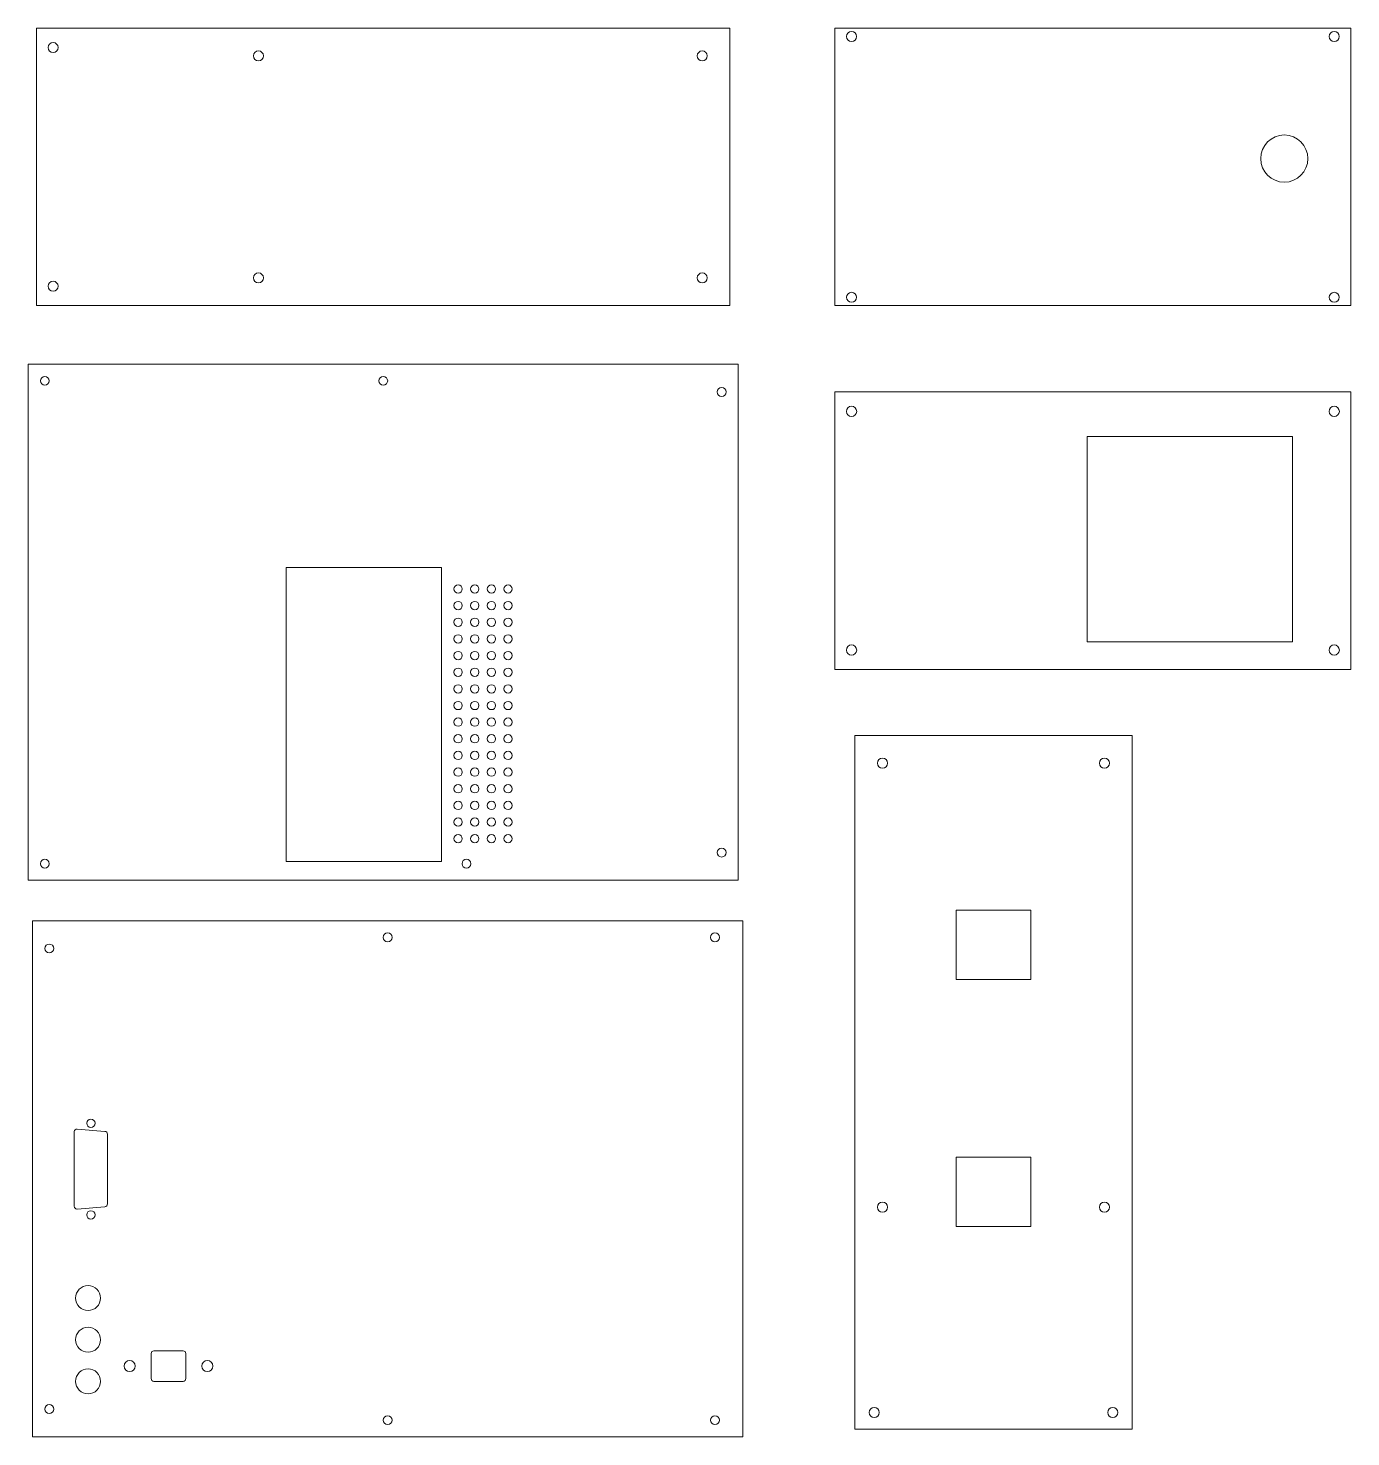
# Model space of a CAD drawing. Header units: inches. Extents: x 51 to 528, y 623 to 1131.
import ezdxf

# ---------------------------------------------------------------- set-up
doc = ezdxf.new("R2010")
doc.units = ezdxf.units.IN
doc.header["$MEASUREMENT"] = 0

# ---------------------------------------------------------------- blocks, each defined once
blk = doc.blocks.new('block 2')
at = {"color": 7, "lineweight": 5, "true_color": 0xffffff}
blk.add_open_spline([(58.22, 1037.71), (58.22, 1038.7), (59.02, 1039.51), (60.02, 1039.51), (61.01, 1039.51), (61.82, 1038.7), (61.82, 1037.71), (61.82, 1036.71), (61.01, 1035.91), (60.02, 1035.91), (59.02, 1035.91), (58.22, 1036.71), (58.22, 1037.71), (58.22, 1037.71), (58.22, 1037.71), (58.22, 1037.71)], degree=3, knots=[0, 0, 0, 0, 1, 1, 1, 2, 2, 2, 3, 3, 3, 4, 4, 4, 5, 5, 5, 5], dxfattribs=at)
blk = doc.blocks.new('block 3')
at = {"color": 7, "lineweight": 5, "true_color": 0xffffff}
blk.add_open_spline([(132.22, 1040.71), (132.22, 1041.7), (133.02, 1042.51), (134.02, 1042.51), (135.01, 1042.51), (135.82, 1041.7), (135.82, 1040.71), (135.82, 1039.71), (135.01, 1038.91), (134.02, 1038.91), (133.02, 1038.91), (132.22, 1039.71), (132.22, 1040.71), (132.22, 1040.71), (132.22, 1040.71), (132.22, 1040.71)], degree=3, knots=[0, 0, 0, 0, 1, 1, 1, 2, 2, 2, 3, 3, 3, 4, 4, 4, 5, 5, 5, 5], dxfattribs=at)
blk = doc.blocks.new('block 4')
at = {"color": 7, "lineweight": 5, "true_color": 0xffffff}
blk.add_open_spline([(292.22, 1040.71), (292.22, 1041.7), (293.02, 1042.51), (294.02, 1042.51), (295.01, 1042.51), (295.82, 1041.7), (295.82, 1040.71), (295.82, 1039.71), (295.01, 1038.91), (294.02, 1038.91), (293.02, 1038.91), (292.22, 1039.71), (292.22, 1040.71), (292.22, 1040.71), (292.22, 1040.71), (292.22, 1040.71)], degree=3, knots=[0, 0, 0, 0, 1, 1, 1, 2, 2, 2, 3, 3, 3, 4, 4, 4, 5, 5, 5, 5], dxfattribs=at)
blk = doc.blocks.new('block 5')
at = {"color": 7, "lineweight": 5, "true_color": 0xffffff}
blk.add_open_spline([(292.22, 1120.71), (292.22, 1121.7), (293.02, 1122.51), (294.02, 1122.51), (295.01, 1122.51), (295.82, 1121.7), (295.82, 1120.71), (295.82, 1119.71), (295.01, 1118.91), (294.02, 1118.91), (293.02, 1118.91), (292.22, 1119.71), (292.22, 1120.71), (292.22, 1120.71), (292.22, 1120.71), (292.22, 1120.71)], degree=3, knots=[0, 0, 0, 0, 1, 1, 1, 2, 2, 2, 3, 3, 3, 4, 4, 4, 5, 5, 5, 5], dxfattribs=at)
blk = doc.blocks.new('block 6')
at = {"color": 7, "lineweight": 5, "true_color": 0xffffff}
blk.add_open_spline([(132.22, 1120.71), (132.22, 1121.7), (133.02, 1122.51), (134.02, 1122.51), (135.01, 1122.51), (135.82, 1121.7), (135.82, 1120.71), (135.82, 1119.71), (135.01, 1118.91), (134.02, 1118.91), (133.02, 1118.91), (132.22, 1119.71), (132.22, 1120.71), (132.22, 1120.71), (132.22, 1120.71), (132.22, 1120.71)], degree=3, knots=[0, 0, 0, 0, 1, 1, 1, 2, 2, 2, 3, 3, 3, 4, 4, 4, 5, 5, 5, 5], dxfattribs=at)
blk = doc.blocks.new('block 7')
at = {"color": 7, "lineweight": 5, "true_color": 0xffffff}
blk.add_open_spline([(58.22, 1123.71), (58.22, 1124.7), (59.02, 1125.51), (60.02, 1125.51), (61.01, 1125.51), (61.82, 1124.7), (61.82, 1123.71), (61.82, 1122.71), (61.01, 1121.91), (60.02, 1121.91), (59.02, 1121.91), (58.22, 1122.71), (58.22, 1123.71), (58.22, 1123.71), (58.22, 1123.71), (58.22, 1123.71)], degree=3, knots=[0, 0, 0, 0, 1, 1, 1, 2, 2, 2, 3, 3, 3, 4, 4, 4, 5, 5, 5, 5], dxfattribs=at)
blk = doc.blocks.new('block 8')
at = {"color": 1, "lineweight": 5, "true_color": 0xff0000}
blk.add_lwpolyline([(54.02, 1130.71), (54.02, 1030.71)], dxfattribs=at)
blk = doc.blocks.new('block 9')
at = {"color": 1, "lineweight": 5, "true_color": 0xff0000}
blk.add_lwpolyline([(54.02, 1030.71), (304.02, 1030.71)], dxfattribs=at)
blk = doc.blocks.new('block 10')
at = {"color": 1, "lineweight": 5, "true_color": 0xff0000}
blk.add_lwpolyline([(304.02, 1030.71), (304.02, 1130.71)], dxfattribs=at)
blk = doc.blocks.new('block 11')
at = {"color": 1, "lineweight": 5, "true_color": 0xff0000}
blk.add_lwpolyline([(304.02, 1130.71), (54.02, 1130.71)], dxfattribs=at)
blk = doc.blocks.new('block 12')
at = {"color": 7, "lineweight": 5, "true_color": 0xffffff}
blk.add_open_spline([(216.52, 874.61), (216.52, 875.44), (217.19, 876.11), (218.02, 876.11), (218.85, 876.11), (219.52, 875.44), (219.52, 874.61), (219.52, 873.78), (218.85, 873.11), (218.02, 873.11), (217.19, 873.11), (216.52, 873.78), (216.52, 874.61), (216.52, 874.61), (216.52, 874.61), (216.52, 874.61)], degree=3, knots=[0, 0, 0, 0, 1, 1, 1, 2, 2, 2, 3, 3, 3, 4, 4, 4, 5, 5, 5, 5], dxfattribs=at)
blk = doc.blocks.new('block 13')
at = {"color": 7, "lineweight": 5, "true_color": 0xffffff}
blk.add_open_spline([(204.52, 880.61), (204.52, 881.44), (205.19, 882.11), (206.02, 882.11), (206.85, 882.11), (207.52, 881.44), (207.52, 880.61), (207.52, 879.78), (206.85, 879.11), (206.02, 879.11), (205.19, 879.11), (204.52, 879.78), (204.52, 880.61), (204.52, 880.61), (204.52, 880.61), (204.52, 880.61)], degree=3, knots=[0, 0, 0, 0, 1, 1, 1, 2, 2, 2, 3, 3, 3, 4, 4, 4, 5, 5, 5, 5], dxfattribs=at)
blk = doc.blocks.new('block 14')
at = {"color": 7, "lineweight": 5, "true_color": 0xffffff}
blk.add_open_spline([(210.52, 880.61), (210.52, 881.44), (211.19, 882.11), (212.02, 882.11), (212.85, 882.11), (213.52, 881.44), (213.52, 880.61), (213.52, 879.78), (212.85, 879.11), (212.02, 879.11), (211.19, 879.11), (210.52, 879.78), (210.52, 880.61), (210.52, 880.61), (210.52, 880.61), (210.52, 880.61)], degree=3, knots=[0, 0, 0, 0, 1, 1, 1, 2, 2, 2, 3, 3, 3, 4, 4, 4, 5, 5, 5, 5], dxfattribs=at)
blk = doc.blocks.new('block 15')
at = {"color": 7, "lineweight": 5, "true_color": 0xffffff}
blk.add_open_spline([(216.52, 880.61), (216.52, 881.44), (217.19, 882.11), (218.02, 882.11), (218.85, 882.11), (219.52, 881.44), (219.52, 880.61), (219.52, 879.78), (218.85, 879.11), (218.02, 879.11), (217.19, 879.11), (216.52, 879.78), (216.52, 880.61), (216.52, 880.61), (216.52, 880.61), (216.52, 880.61)], degree=3, knots=[0, 0, 0, 0, 1, 1, 1, 2, 2, 2, 3, 3, 3, 4, 4, 4, 5, 5, 5, 5], dxfattribs=at)
blk = doc.blocks.new('block 16')
at = {"color": 7, "lineweight": 5, "true_color": 0xffffff}
blk.add_open_spline([(210.52, 874.61), (210.52, 875.44), (211.19, 876.11), (212.02, 876.11), (212.85, 876.11), (213.52, 875.44), (213.52, 874.61), (213.52, 873.78), (212.85, 873.11), (212.02, 873.11), (211.19, 873.11), (210.52, 873.78), (210.52, 874.61), (210.52, 874.61), (210.52, 874.61), (210.52, 874.61)], degree=3, knots=[0, 0, 0, 0, 1, 1, 1, 2, 2, 2, 3, 3, 3, 4, 4, 4, 5, 5, 5, 5], dxfattribs=at)
blk = doc.blocks.new('block 17')
at = {"color": 7, "lineweight": 5, "true_color": 0xffffff}
blk.add_open_spline([(204.52, 874.61), (204.52, 875.44), (205.19, 876.11), (206.02, 876.11), (206.85, 876.11), (207.52, 875.44), (207.52, 874.61), (207.52, 873.78), (206.85, 873.11), (206.02, 873.11), (205.19, 873.11), (204.52, 873.78), (204.52, 874.61), (204.52, 874.61), (204.52, 874.61), (204.52, 874.61)], degree=3, knots=[0, 0, 0, 0, 1, 1, 1, 2, 2, 2, 3, 3, 3, 4, 4, 4, 5, 5, 5, 5], dxfattribs=at)
blk = doc.blocks.new('block 18')
at = {"color": 7, "lineweight": 5, "true_color": 0xffffff}
blk.add_open_spline([(216.52, 868.61), (216.52, 869.44), (217.19, 870.11), (218.02, 870.11), (218.85, 870.11), (219.52, 869.44), (219.52, 868.61), (219.52, 867.78), (218.85, 867.11), (218.02, 867.11), (217.19, 867.11), (216.52, 867.78), (216.52, 868.61), (216.52, 868.61), (216.52, 868.61), (216.52, 868.61)], degree=3, knots=[0, 0, 0, 0, 1, 1, 1, 2, 2, 2, 3, 3, 3, 4, 4, 4, 5, 5, 5, 5], dxfattribs=at)
blk = doc.blocks.new('block 19')
at = {"color": 7, "lineweight": 5, "true_color": 0xffffff}
blk.add_open_spline([(210.52, 868.61), (210.52, 869.44), (211.19, 870.11), (212.02, 870.11), (212.85, 870.11), (213.52, 869.44), (213.52, 868.61), (213.52, 867.78), (212.85, 867.11), (212.02, 867.11), (211.19, 867.11), (210.52, 867.78), (210.52, 868.61), (210.52, 868.61), (210.52, 868.61), (210.52, 868.61)], degree=3, knots=[0, 0, 0, 0, 1, 1, 1, 2, 2, 2, 3, 3, 3, 4, 4, 4, 5, 5, 5, 5], dxfattribs=at)
blk = doc.blocks.new('block 20')
at = {"color": 7, "lineweight": 5, "true_color": 0xffffff}
blk.add_open_spline([(210.52, 898.61), (210.52, 899.44), (211.19, 900.11), (212.02, 900.11), (212.85, 900.11), (213.52, 899.44), (213.52, 898.61), (213.52, 897.78), (212.85, 897.11), (212.02, 897.11), (211.19, 897.11), (210.52, 897.78), (210.52, 898.61), (210.52, 898.61), (210.52, 898.61), (210.52, 898.61)], degree=3, knots=[0, 0, 0, 0, 1, 1, 1, 2, 2, 2, 3, 3, 3, 4, 4, 4, 5, 5, 5, 5], dxfattribs=at)
blk = doc.blocks.new('block 21')
at = {"color": 7, "lineweight": 5, "true_color": 0xffffff}
blk.add_open_spline([(204.52, 898.61), (204.52, 899.44), (205.19, 900.11), (206.02, 900.11), (206.85, 900.11), (207.52, 899.44), (207.52, 898.61), (207.52, 897.78), (206.85, 897.11), (206.02, 897.11), (205.19, 897.11), (204.52, 897.78), (204.52, 898.61), (204.52, 898.61), (204.52, 898.61), (204.52, 898.61)], degree=3, knots=[0, 0, 0, 0, 1, 1, 1, 2, 2, 2, 3, 3, 3, 4, 4, 4, 5, 5, 5, 5], dxfattribs=at)
blk = doc.blocks.new('block 22')
at = {"color": 7, "lineweight": 5, "true_color": 0xffffff}
blk.add_open_spline([(216.52, 892.61), (216.52, 893.44), (217.19, 894.11), (218.02, 894.11), (218.85, 894.11), (219.52, 893.44), (219.52, 892.61), (219.52, 891.78), (218.85, 891.11), (218.02, 891.11), (217.19, 891.11), (216.52, 891.78), (216.52, 892.61), (216.52, 892.61), (216.52, 892.61), (216.52, 892.61)], degree=3, knots=[0, 0, 0, 0, 1, 1, 1, 2, 2, 2, 3, 3, 3, 4, 4, 4, 5, 5, 5, 5], dxfattribs=at)
blk = doc.blocks.new('block 23')
at = {"color": 7, "lineweight": 5, "true_color": 0xffffff}
blk.add_open_spline([(210.52, 892.61), (210.52, 893.44), (211.19, 894.11), (212.02, 894.11), (212.85, 894.11), (213.52, 893.44), (213.52, 892.61), (213.52, 891.78), (212.85, 891.11), (212.02, 891.11), (211.19, 891.11), (210.52, 891.78), (210.52, 892.61), (210.52, 892.61), (210.52, 892.61), (210.52, 892.61)], degree=3, knots=[0, 0, 0, 0, 1, 1, 1, 2, 2, 2, 3, 3, 3, 4, 4, 4, 5, 5, 5, 5], dxfattribs=at)
blk = doc.blocks.new('block 24')
at = {"color": 7, "lineweight": 5, "true_color": 0xffffff}
blk.add_open_spline([(204.52, 886.61), (204.52, 887.44), (205.19, 888.11), (206.02, 888.11), (206.85, 888.11), (207.52, 887.44), (207.52, 886.61), (207.52, 885.78), (206.85, 885.11), (206.02, 885.11), (205.19, 885.11), (204.52, 885.78), (204.52, 886.61), (204.52, 886.61), (204.52, 886.61), (204.52, 886.61)], degree=3, knots=[0, 0, 0, 0, 1, 1, 1, 2, 2, 2, 3, 3, 3, 4, 4, 4, 5, 5, 5, 5], dxfattribs=at)
blk = doc.blocks.new('block 25')
at = {"color": 7, "lineweight": 5, "true_color": 0xffffff}
blk.add_open_spline([(210.52, 886.61), (210.52, 887.44), (211.19, 888.11), (212.02, 888.11), (212.85, 888.11), (213.52, 887.44), (213.52, 886.61), (213.52, 885.78), (212.85, 885.11), (212.02, 885.11), (211.19, 885.11), (210.52, 885.78), (210.52, 886.61), (210.52, 886.61), (210.52, 886.61), (210.52, 886.61)], degree=3, knots=[0, 0, 0, 0, 1, 1, 1, 2, 2, 2, 3, 3, 3, 4, 4, 4, 5, 5, 5, 5], dxfattribs=at)
blk = doc.blocks.new('block 26')
at = {"color": 7, "lineweight": 5, "true_color": 0xffffff}
blk.add_open_spline([(216.52, 886.61), (216.52, 887.44), (217.19, 888.11), (218.02, 888.11), (218.85, 888.11), (219.52, 887.44), (219.52, 886.61), (219.52, 885.78), (218.85, 885.11), (218.02, 885.11), (217.19, 885.11), (216.52, 885.78), (216.52, 886.61), (216.52, 886.61), (216.52, 886.61), (216.52, 886.61)], degree=3, knots=[0, 0, 0, 0, 1, 1, 1, 2, 2, 2, 3, 3, 3, 4, 4, 4, 5, 5, 5, 5], dxfattribs=at)
blk = doc.blocks.new('block 27')
at = {"color": 7, "lineweight": 5, "true_color": 0xffffff}
blk.add_open_spline([(204.52, 892.61), (204.52, 893.44), (205.19, 894.11), (206.02, 894.11), (206.85, 894.11), (207.52, 893.44), (207.52, 892.61), (207.52, 891.78), (206.85, 891.11), (206.02, 891.11), (205.19, 891.11), (204.52, 891.78), (204.52, 892.61), (204.52, 892.61), (204.52, 892.61), (204.52, 892.61)], degree=3, knots=[0, 0, 0, 0, 1, 1, 1, 2, 2, 2, 3, 3, 3, 4, 4, 4, 5, 5, 5, 5], dxfattribs=at)
blk = doc.blocks.new('block 28')
at = {"color": 7, "lineweight": 5, "true_color": 0xffffff}
blk.add_open_spline([(210.52, 916.61), (210.52, 917.44), (211.19, 918.11), (212.02, 918.11), (212.85, 918.11), (213.52, 917.44), (213.52, 916.61), (213.52, 915.78), (212.85, 915.11), (212.02, 915.11), (211.19, 915.11), (210.52, 915.78), (210.52, 916.61), (210.52, 916.61), (210.52, 916.61), (210.52, 916.61)], degree=3, knots=[0, 0, 0, 0, 1, 1, 1, 2, 2, 2, 3, 3, 3, 4, 4, 4, 5, 5, 5, 5], dxfattribs=at)
blk = doc.blocks.new('block 29')
at = {"color": 7, "lineweight": 5, "true_color": 0xffffff}
blk.add_open_spline([(216.52, 916.61), (216.52, 917.44), (217.19, 918.11), (218.02, 918.11), (218.85, 918.11), (219.52, 917.44), (219.52, 916.61), (219.52, 915.78), (218.85, 915.11), (218.02, 915.11), (217.19, 915.11), (216.52, 915.78), (216.52, 916.61), (216.52, 916.61), (216.52, 916.61), (216.52, 916.61)], degree=3, knots=[0, 0, 0, 0, 1, 1, 1, 2, 2, 2, 3, 3, 3, 4, 4, 4, 5, 5, 5, 5], dxfattribs=at)
blk = doc.blocks.new('block 30')
at = {"color": 7, "lineweight": 5, "true_color": 0xffffff}
blk.add_open_spline([(204.52, 922.61), (204.52, 923.44), (205.19, 924.11), (206.02, 924.11), (206.85, 924.11), (207.52, 923.44), (207.52, 922.61), (207.52, 921.78), (206.85, 921.11), (206.02, 921.11), (205.19, 921.11), (204.52, 921.78), (204.52, 922.61), (204.52, 922.61), (204.52, 922.61), (204.52, 922.61)], degree=3, knots=[0, 0, 0, 0, 1, 1, 1, 2, 2, 2, 3, 3, 3, 4, 4, 4, 5, 5, 5, 5], dxfattribs=at)
blk = doc.blocks.new('block 31')
at = {"color": 7, "lineweight": 5, "true_color": 0xffffff}
blk.add_open_spline([(210.52, 922.61), (210.52, 923.44), (211.19, 924.11), (212.02, 924.11), (212.85, 924.11), (213.52, 923.44), (213.52, 922.61), (213.52, 921.78), (212.85, 921.11), (212.02, 921.11), (211.19, 921.11), (210.52, 921.78), (210.52, 922.61), (210.52, 922.61), (210.52, 922.61), (210.52, 922.61)], degree=3, knots=[0, 0, 0, 0, 1, 1, 1, 2, 2, 2, 3, 3, 3, 4, 4, 4, 5, 5, 5, 5], dxfattribs=at)
blk = doc.blocks.new('block 32')
at = {"color": 7, "lineweight": 5, "true_color": 0xffffff}
blk.add_open_spline([(216.52, 928.61), (216.52, 929.44), (217.19, 930.11), (218.02, 930.11), (218.85, 930.11), (219.52, 929.44), (219.52, 928.61), (219.52, 927.78), (218.85, 927.11), (218.02, 927.11), (217.19, 927.11), (216.52, 927.78), (216.52, 928.61), (216.52, 928.61), (216.52, 928.61), (216.52, 928.61)], degree=3, knots=[0, 0, 0, 0, 1, 1, 1, 2, 2, 2, 3, 3, 3, 4, 4, 4, 5, 5, 5, 5], dxfattribs=at)
blk = doc.blocks.new('block 33')
at = {"color": 7, "lineweight": 5, "true_color": 0xffffff}
blk.add_open_spline([(210.52, 928.61), (210.52, 929.44), (211.19, 930.11), (212.02, 930.11), (212.85, 930.11), (213.52, 929.44), (213.52, 928.61), (213.52, 927.78), (212.85, 927.11), (212.02, 927.11), (211.19, 927.11), (210.52, 927.78), (210.52, 928.61), (210.52, 928.61), (210.52, 928.61), (210.52, 928.61)], degree=3, knots=[0, 0, 0, 0, 1, 1, 1, 2, 2, 2, 3, 3, 3, 4, 4, 4, 5, 5, 5, 5], dxfattribs=at)
blk = doc.blocks.new('block 34')
at = {"color": 7, "lineweight": 5, "true_color": 0xffffff}
blk.add_open_spline([(204.52, 928.61), (204.52, 929.44), (205.19, 930.11), (206.02, 930.11), (206.85, 930.11), (207.52, 929.44), (207.52, 928.61), (207.52, 927.78), (206.85, 927.11), (206.02, 927.11), (205.19, 927.11), (204.52, 927.78), (204.52, 928.61), (204.52, 928.61), (204.52, 928.61), (204.52, 928.61)], degree=3, knots=[0, 0, 0, 0, 1, 1, 1, 2, 2, 2, 3, 3, 3, 4, 4, 4, 5, 5, 5, 5], dxfattribs=at)
blk = doc.blocks.new('block 35')
at = {"color": 7, "lineweight": 5, "true_color": 0xffffff}
blk.add_open_spline([(216.52, 922.61), (216.52, 923.44), (217.19, 924.11), (218.02, 924.11), (218.85, 924.11), (219.52, 923.44), (219.52, 922.61), (219.52, 921.78), (218.85, 921.11), (218.02, 921.11), (217.19, 921.11), (216.52, 921.78), (216.52, 922.61), (216.52, 922.61), (216.52, 922.61), (216.52, 922.61)], degree=3, knots=[0, 0, 0, 0, 1, 1, 1, 2, 2, 2, 3, 3, 3, 4, 4, 4, 5, 5, 5, 5], dxfattribs=at)
blk = doc.blocks.new('block 36')
at = {"color": 7, "lineweight": 5, "true_color": 0xffffff}
blk.add_open_spline([(204.52, 910.61), (204.52, 911.44), (205.19, 912.11), (206.02, 912.11), (206.85, 912.11), (207.52, 911.44), (207.52, 910.61), (207.52, 909.78), (206.85, 909.11), (206.02, 909.11), (205.19, 909.11), (204.52, 909.78), (204.52, 910.61), (204.52, 910.61), (204.52, 910.61), (204.52, 910.61)], degree=3, knots=[0, 0, 0, 0, 1, 1, 1, 2, 2, 2, 3, 3, 3, 4, 4, 4, 5, 5, 5, 5], dxfattribs=at)
blk = doc.blocks.new('block 37')
at = {"color": 7, "lineweight": 5, "true_color": 0xffffff}
blk.add_open_spline([(210.52, 910.61), (210.52, 911.44), (211.19, 912.11), (212.02, 912.11), (212.85, 912.11), (213.52, 911.44), (213.52, 910.61), (213.52, 909.78), (212.85, 909.11), (212.02, 909.11), (211.19, 909.11), (210.52, 909.78), (210.52, 910.61), (210.52, 910.61), (210.52, 910.61), (210.52, 910.61)], degree=3, knots=[0, 0, 0, 0, 1, 1, 1, 2, 2, 2, 3, 3, 3, 4, 4, 4, 5, 5, 5, 5], dxfattribs=at)
blk = doc.blocks.new('block 38')
at = {"color": 7, "lineweight": 5, "true_color": 0xffffff}
blk.add_open_spline([(216.52, 910.61), (216.52, 911.44), (217.19, 912.11), (218.02, 912.11), (218.85, 912.11), (219.52, 911.44), (219.52, 910.61), (219.52, 909.78), (218.85, 909.11), (218.02, 909.11), (217.19, 909.11), (216.52, 909.78), (216.52, 910.61), (216.52, 910.61), (216.52, 910.61), (216.52, 910.61)], degree=3, knots=[0, 0, 0, 0, 1, 1, 1, 2, 2, 2, 3, 3, 3, 4, 4, 4, 5, 5, 5, 5], dxfattribs=at)
blk = doc.blocks.new('block 39')
at = {"color": 7, "lineweight": 5, "true_color": 0xffffff}
blk.add_open_spline([(204.52, 916.61), (204.52, 917.44), (205.19, 918.11), (206.02, 918.11), (206.85, 918.11), (207.52, 917.44), (207.52, 916.61), (207.52, 915.78), (206.85, 915.11), (206.02, 915.11), (205.19, 915.11), (204.52, 915.78), (204.52, 916.61), (204.52, 916.61), (204.52, 916.61), (204.52, 916.61)], degree=3, knots=[0, 0, 0, 0, 1, 1, 1, 2, 2, 2, 3, 3, 3, 4, 4, 4, 5, 5, 5, 5], dxfattribs=at)
blk = doc.blocks.new('block 40')
at = {"color": 7, "lineweight": 5, "true_color": 0xffffff}
blk.add_open_spline([(216.52, 898.61), (216.52, 899.44), (217.19, 900.11), (218.02, 900.11), (218.85, 900.11), (219.52, 899.44), (219.52, 898.61), (219.52, 897.78), (218.85, 897.11), (218.02, 897.11), (217.19, 897.11), (216.52, 897.78), (216.52, 898.61), (216.52, 898.61), (216.52, 898.61), (216.52, 898.61)], degree=3, knots=[0, 0, 0, 0, 1, 1, 1, 2, 2, 2, 3, 3, 3, 4, 4, 4, 5, 5, 5, 5], dxfattribs=at)
blk = doc.blocks.new('block 41')
at = {"color": 7, "lineweight": 5, "true_color": 0xffffff}
blk.add_open_spline([(204.52, 904.61), (204.52, 905.44), (205.19, 906.11), (206.02, 906.11), (206.85, 906.11), (207.52, 905.44), (207.52, 904.61), (207.52, 903.78), (206.85, 903.11), (206.02, 903.11), (205.19, 903.11), (204.52, 903.78), (204.52, 904.61), (204.52, 904.61), (204.52, 904.61), (204.52, 904.61)], degree=3, knots=[0, 0, 0, 0, 1, 1, 1, 2, 2, 2, 3, 3, 3, 4, 4, 4, 5, 5, 5, 5], dxfattribs=at)
blk = doc.blocks.new('block 42')
at = {"color": 7, "lineweight": 5, "true_color": 0xffffff}
blk.add_open_spline([(210.52, 904.61), (210.52, 905.44), (211.19, 906.11), (212.02, 906.11), (212.85, 906.11), (213.52, 905.44), (213.52, 904.61), (213.52, 903.78), (212.85, 903.11), (212.02, 903.11), (211.19, 903.11), (210.52, 903.78), (210.52, 904.61), (210.52, 904.61), (210.52, 904.61), (210.52, 904.61)], degree=3, knots=[0, 0, 0, 0, 1, 1, 1, 2, 2, 2, 3, 3, 3, 4, 4, 4, 5, 5, 5, 5], dxfattribs=at)
blk = doc.blocks.new('block 43')
at = {"color": 7, "lineweight": 5, "true_color": 0xffffff}
blk.add_open_spline([(216.52, 904.61), (216.52, 905.44), (217.19, 906.11), (218.02, 906.11), (218.85, 906.11), (219.52, 905.44), (219.52, 904.61), (219.52, 903.78), (218.85, 903.11), (218.02, 903.11), (217.19, 903.11), (216.52, 903.78), (216.52, 904.61), (216.52, 904.61), (216.52, 904.61), (216.52, 904.61)], degree=3, knots=[0, 0, 0, 0, 1, 1, 1, 2, 2, 2, 3, 3, 3, 4, 4, 4, 5, 5, 5, 5], dxfattribs=at)
blk = doc.blocks.new('block 44')
at = {"color": 7, "lineweight": 5, "true_color": 0xffffff}
blk.add_open_spline([(210.52, 850.61), (210.52, 851.44), (211.19, 852.11), (212.02, 852.11), (212.85, 852.11), (213.52, 851.44), (213.52, 850.61), (213.52, 849.78), (212.85, 849.11), (212.02, 849.11), (211.19, 849.11), (210.52, 849.78), (210.52, 850.61), (210.52, 850.61), (210.52, 850.61), (210.52, 850.61)], degree=3, knots=[0, 0, 0, 0, 1, 1, 1, 2, 2, 2, 3, 3, 3, 4, 4, 4, 5, 5, 5, 5], dxfattribs=at)
blk = doc.blocks.new('block 45')
at = {"color": 7, "lineweight": 5, "true_color": 0xffffff}
blk.add_open_spline([(204.52, 850.61), (204.52, 851.44), (205.19, 852.11), (206.02, 852.11), (206.85, 852.11), (207.52, 851.44), (207.52, 850.61), (207.52, 849.78), (206.85, 849.11), (206.02, 849.11), (205.19, 849.11), (204.52, 849.78), (204.52, 850.61), (204.52, 850.61), (204.52, 850.61), (204.52, 850.61)], degree=3, knots=[0, 0, 0, 0, 1, 1, 1, 2, 2, 2, 3, 3, 3, 4, 4, 4, 5, 5, 5, 5], dxfattribs=at)
blk = doc.blocks.new('block 46')
at = {"color": 7, "lineweight": 5, "true_color": 0xffffff}
blk.add_open_spline([(216.52, 844.61), (216.52, 845.44), (217.19, 846.11), (218.02, 846.11), (218.85, 846.11), (219.52, 845.44), (219.52, 844.61), (219.52, 843.78), (218.85, 843.11), (218.02, 843.11), (217.19, 843.11), (216.52, 843.78), (216.52, 844.61), (216.52, 844.61), (216.52, 844.61), (216.52, 844.61)], degree=3, knots=[0, 0, 0, 0, 1, 1, 1, 2, 2, 2, 3, 3, 3, 4, 4, 4, 5, 5, 5, 5], dxfattribs=at)
blk = doc.blocks.new('block 47')
at = {"color": 7, "lineweight": 5, "true_color": 0xffffff}
blk.add_open_spline([(210.52, 844.61), (210.52, 845.44), (211.19, 846.11), (212.02, 846.11), (212.85, 846.11), (213.52, 845.44), (213.52, 844.61), (213.52, 843.78), (212.85, 843.11), (212.02, 843.11), (211.19, 843.11), (210.52, 843.78), (210.52, 844.61), (210.52, 844.61), (210.52, 844.61), (210.52, 844.61)], degree=3, knots=[0, 0, 0, 0, 1, 1, 1, 2, 2, 2, 3, 3, 3, 4, 4, 4, 5, 5, 5, 5], dxfattribs=at)
blk = doc.blocks.new('block 48')
at = {"color": 7, "lineweight": 5, "true_color": 0xffffff}
blk.add_open_spline([(204.52, 838.61), (204.52, 839.44), (205.19, 840.11), (206.02, 840.11), (206.85, 840.11), (207.52, 839.44), (207.52, 838.61), (207.52, 837.78), (206.85, 837.11), (206.02, 837.11), (205.19, 837.11), (204.52, 837.78), (204.52, 838.61), (204.52, 838.61), (204.52, 838.61), (204.52, 838.61)], degree=3, knots=[0, 0, 0, 0, 1, 1, 1, 2, 2, 2, 3, 3, 3, 4, 4, 4, 5, 5, 5, 5], dxfattribs=at)
blk = doc.blocks.new('block 49')
at = {"color": 7, "lineweight": 5, "true_color": 0xffffff}
blk.add_open_spline([(210.52, 838.61), (210.52, 839.44), (211.19, 840.11), (212.02, 840.11), (212.85, 840.11), (213.52, 839.44), (213.52, 838.61), (213.52, 837.78), (212.85, 837.11), (212.02, 837.11), (211.19, 837.11), (210.52, 837.78), (210.52, 838.61), (210.52, 838.61), (210.52, 838.61), (210.52, 838.61)], degree=3, knots=[0, 0, 0, 0, 1, 1, 1, 2, 2, 2, 3, 3, 3, 4, 4, 4, 5, 5, 5, 5], dxfattribs=at)
blk = doc.blocks.new('block 50')
at = {"color": 7, "lineweight": 5, "true_color": 0xffffff}
blk.add_open_spline([(216.52, 838.61), (216.52, 839.44), (217.19, 840.11), (218.02, 840.11), (218.85, 840.11), (219.52, 839.44), (219.52, 838.61), (219.52, 837.78), (218.85, 837.11), (218.02, 837.11), (217.19, 837.11), (216.52, 837.78), (216.52, 838.61), (216.52, 838.61), (216.52, 838.61), (216.52, 838.61)], degree=3, knots=[0, 0, 0, 0, 1, 1, 1, 2, 2, 2, 3, 3, 3, 4, 4, 4, 5, 5, 5, 5], dxfattribs=at)
blk = doc.blocks.new('block 51')
at = {"color": 7, "lineweight": 5, "true_color": 0xffffff}
blk.add_open_spline([(204.52, 844.61), (204.52, 845.44), (205.19, 846.11), (206.02, 846.11), (206.85, 846.11), (207.52, 845.44), (207.52, 844.61), (207.52, 843.78), (206.85, 843.11), (206.02, 843.11), (205.19, 843.11), (204.52, 843.78), (204.52, 844.61), (204.52, 844.61), (204.52, 844.61), (204.52, 844.61)], degree=3, knots=[0, 0, 0, 0, 1, 1, 1, 2, 2, 2, 3, 3, 3, 4, 4, 4, 5, 5, 5, 5], dxfattribs=at)
blk = doc.blocks.new('block 52')
at = {"color": 7, "lineweight": 5, "true_color": 0xffffff}
blk.add_open_spline([(216.52, 856.61), (216.52, 857.44), (217.19, 858.11), (218.02, 858.11), (218.85, 858.11), (219.52, 857.44), (219.52, 856.61), (219.52, 855.78), (218.85, 855.11), (218.02, 855.11), (217.19, 855.11), (216.52, 855.78), (216.52, 856.61), (216.52, 856.61), (216.52, 856.61), (216.52, 856.61)], degree=3, knots=[0, 0, 0, 0, 1, 1, 1, 2, 2, 2, 3, 3, 3, 4, 4, 4, 5, 5, 5, 5], dxfattribs=at)
blk = doc.blocks.new('block 53')
at = {"color": 7, "lineweight": 5, "true_color": 0xffffff}
blk.add_open_spline([(210.52, 856.61), (210.52, 857.44), (211.19, 858.11), (212.02, 858.11), (212.85, 858.11), (213.52, 857.44), (213.52, 856.61), (213.52, 855.78), (212.85, 855.11), (212.02, 855.11), (211.19, 855.11), (210.52, 855.78), (210.52, 856.61), (210.52, 856.61), (210.52, 856.61), (210.52, 856.61)], degree=3, knots=[0, 0, 0, 0, 1, 1, 1, 2, 2, 2, 3, 3, 3, 4, 4, 4, 5, 5, 5, 5], dxfattribs=at)
blk = doc.blocks.new('block 54')
at = {"color": 7, "lineweight": 5, "true_color": 0xffffff}
blk.add_open_spline([(204.52, 856.61), (204.52, 857.44), (205.19, 858.11), (206.02, 858.11), (206.85, 858.11), (207.52, 857.44), (207.52, 856.61), (207.52, 855.78), (206.85, 855.11), (206.02, 855.11), (205.19, 855.11), (204.52, 855.78), (204.52, 856.61), (204.52, 856.61), (204.52, 856.61), (204.52, 856.61)], degree=3, knots=[0, 0, 0, 0, 1, 1, 1, 2, 2, 2, 3, 3, 3, 4, 4, 4, 5, 5, 5, 5], dxfattribs=at)
blk = doc.blocks.new('block 55')
at = {"color": 7, "lineweight": 5, "true_color": 0xffffff}
blk.add_open_spline([(216.52, 850.61), (216.52, 851.44), (217.19, 852.11), (218.02, 852.11), (218.85, 852.11), (219.52, 851.44), (219.52, 850.61), (219.52, 849.78), (218.85, 849.11), (218.02, 849.11), (217.19, 849.11), (216.52, 849.78), (216.52, 850.61), (216.52, 850.61), (216.52, 850.61), (216.52, 850.61)], degree=3, knots=[0, 0, 0, 0, 1, 1, 1, 2, 2, 2, 3, 3, 3, 4, 4, 4, 5, 5, 5, 5], dxfattribs=at)
blk = doc.blocks.new('block 56')
at = {"color": 7, "lineweight": 5, "true_color": 0xffffff}
blk.add_open_spline([(204.52, 868.61), (204.52, 869.44), (205.19, 870.11), (206.02, 870.11), (206.85, 870.11), (207.52, 869.44), (207.52, 868.61), (207.52, 867.78), (206.85, 867.11), (206.02, 867.11), (205.19, 867.11), (204.52, 867.78), (204.52, 868.61), (204.52, 868.61), (204.52, 868.61), (204.52, 868.61)], degree=3, knots=[0, 0, 0, 0, 1, 1, 1, 2, 2, 2, 3, 3, 3, 4, 4, 4, 5, 5, 5, 5], dxfattribs=at)
blk = doc.blocks.new('block 57')
at = {"color": 7, "lineweight": 5, "true_color": 0xffffff}
blk.add_open_spline([(216.52, 862.61), (216.52, 863.44), (217.19, 864.11), (218.02, 864.11), (218.85, 864.11), (219.52, 863.44), (219.52, 862.61), (219.52, 861.78), (218.85, 861.11), (218.02, 861.11), (217.19, 861.11), (216.52, 861.78), (216.52, 862.61), (216.52, 862.61), (216.52, 862.61), (216.52, 862.61)], degree=3, knots=[0, 0, 0, 0, 1, 1, 1, 2, 2, 2, 3, 3, 3, 4, 4, 4, 5, 5, 5, 5], dxfattribs=at)
blk = doc.blocks.new('block 58')
at = {"color": 7, "lineweight": 5, "true_color": 0xffffff}
blk.add_open_spline([(210.52, 862.61), (210.52, 863.44), (211.19, 864.11), (212.02, 864.11), (212.85, 864.11), (213.52, 863.44), (213.52, 862.61), (213.52, 861.78), (212.85, 861.11), (212.02, 861.11), (211.19, 861.11), (210.52, 861.78), (210.52, 862.61), (210.52, 862.61), (210.52, 862.61), (210.52, 862.61)], degree=3, knots=[0, 0, 0, 0, 1, 1, 1, 2, 2, 2, 3, 3, 3, 4, 4, 4, 5, 5, 5, 5], dxfattribs=at)
blk = doc.blocks.new('block 59')
at = {"color": 7, "lineweight": 5, "true_color": 0xffffff}
blk.add_open_spline([(204.52, 862.61), (204.52, 863.44), (205.19, 864.11), (206.02, 864.11), (206.85, 864.11), (207.52, 863.44), (207.52, 862.61), (207.52, 861.78), (206.85, 861.11), (206.02, 861.11), (205.19, 861.11), (204.52, 861.78), (204.52, 862.61), (204.52, 862.61), (204.52, 862.61), (204.52, 862.61)], degree=3, knots=[0, 0, 0, 0, 1, 1, 1, 2, 2, 2, 3, 3, 3, 4, 4, 4, 5, 5, 5, 5], dxfattribs=at)
blk = doc.blocks.new('block 60')
at = {"color": 7, "lineweight": 5, "true_color": 0xffffff}
blk.add_open_spline([(222.52, 922.61), (222.52, 923.44), (223.19, 924.11), (224.02, 924.11), (224.85, 924.11), (225.52, 923.44), (225.52, 922.61), (225.52, 921.78), (224.85, 921.11), (224.02, 921.11), (223.19, 921.11), (222.52, 921.78), (222.52, 922.61), (222.52, 922.61), (222.52, 922.61), (222.52, 922.61)], degree=3, knots=[0, 0, 0, 0, 1, 1, 1, 2, 2, 2, 3, 3, 3, 4, 4, 4, 5, 5, 5, 5], dxfattribs=at)
blk = doc.blocks.new('block 61')
at = {"color": 7, "lineweight": 5, "true_color": 0xffffff}
blk.add_open_spline([(222.52, 916.61), (222.52, 917.44), (223.19, 918.11), (224.02, 918.11), (224.85, 918.11), (225.52, 917.44), (225.52, 916.61), (225.52, 915.78), (224.85, 915.11), (224.02, 915.11), (223.19, 915.11), (222.52, 915.78), (222.52, 916.61), (222.52, 916.61), (222.52, 916.61), (222.52, 916.61)], degree=3, knots=[0, 0, 0, 0, 1, 1, 1, 2, 2, 2, 3, 3, 3, 4, 4, 4, 5, 5, 5, 5], dxfattribs=at)
blk = doc.blocks.new('block 62')
at = {"color": 7, "lineweight": 5, "true_color": 0xffffff}
blk.add_open_spline([(222.52, 910.61), (222.52, 911.44), (223.19, 912.11), (224.02, 912.11), (224.85, 912.11), (225.52, 911.44), (225.52, 910.61), (225.52, 909.78), (224.85, 909.11), (224.02, 909.11), (223.19, 909.11), (222.52, 909.78), (222.52, 910.61), (222.52, 910.61), (222.52, 910.61), (222.52, 910.61)], degree=3, knots=[0, 0, 0, 0, 1, 1, 1, 2, 2, 2, 3, 3, 3, 4, 4, 4, 5, 5, 5, 5], dxfattribs=at)
blk = doc.blocks.new('block 63')
at = {"color": 7, "lineweight": 5, "true_color": 0xffffff}
blk.add_open_spline([(222.52, 904.61), (222.52, 905.44), (223.19, 906.11), (224.02, 906.11), (224.85, 906.11), (225.52, 905.44), (225.52, 904.61), (225.52, 903.78), (224.85, 903.11), (224.02, 903.11), (223.19, 903.11), (222.52, 903.78), (222.52, 904.61), (222.52, 904.61), (222.52, 904.61), (222.52, 904.61)], degree=3, knots=[0, 0, 0, 0, 1, 1, 1, 2, 2, 2, 3, 3, 3, 4, 4, 4, 5, 5, 5, 5], dxfattribs=at)
blk = doc.blocks.new('block 64')
at = {"color": 7, "lineweight": 5, "true_color": 0xffffff}
blk.add_open_spline([(222.52, 898.61), (222.52, 899.44), (223.19, 900.11), (224.02, 900.11), (224.85, 900.11), (225.52, 899.44), (225.52, 898.61), (225.52, 897.78), (224.85, 897.11), (224.02, 897.11), (223.19, 897.11), (222.52, 897.78), (222.52, 898.61), (222.52, 898.61), (222.52, 898.61), (222.52, 898.61)], degree=3, knots=[0, 0, 0, 0, 1, 1, 1, 2, 2, 2, 3, 3, 3, 4, 4, 4, 5, 5, 5, 5], dxfattribs=at)
blk = doc.blocks.new('block 65')
at = {"color": 7, "lineweight": 5, "true_color": 0xffffff}
blk.add_open_spline([(222.52, 892.61), (222.52, 893.44), (223.19, 894.11), (224.02, 894.11), (224.85, 894.11), (225.52, 893.44), (225.52, 892.61), (225.52, 891.78), (224.85, 891.11), (224.02, 891.11), (223.19, 891.11), (222.52, 891.78), (222.52, 892.61), (222.52, 892.61), (222.52, 892.61), (222.52, 892.61)], degree=3, knots=[0, 0, 0, 0, 1, 1, 1, 2, 2, 2, 3, 3, 3, 4, 4, 4, 5, 5, 5, 5], dxfattribs=at)
blk = doc.blocks.new('block 66')
at = {"color": 7, "lineweight": 5, "true_color": 0xffffff}
blk.add_open_spline([(222.52, 886.61), (222.52, 887.44), (223.19, 888.11), (224.02, 888.11), (224.85, 888.11), (225.52, 887.44), (225.52, 886.61), (225.52, 885.78), (224.85, 885.11), (224.02, 885.11), (223.19, 885.11), (222.52, 885.78), (222.52, 886.61), (222.52, 886.61), (222.52, 886.61), (222.52, 886.61)], degree=3, knots=[0, 0, 0, 0, 1, 1, 1, 2, 2, 2, 3, 3, 3, 4, 4, 4, 5, 5, 5, 5], dxfattribs=at)
blk = doc.blocks.new('block 67')
at = {"color": 7, "lineweight": 5, "true_color": 0xffffff}
blk.add_open_spline([(222.52, 880.61), (222.52, 881.44), (223.19, 882.11), (224.02, 882.11), (224.85, 882.11), (225.52, 881.44), (225.52, 880.61), (225.52, 879.78), (224.85, 879.11), (224.02, 879.11), (223.19, 879.11), (222.52, 879.78), (222.52, 880.61), (222.52, 880.61), (222.52, 880.61), (222.52, 880.61)], degree=3, knots=[0, 0, 0, 0, 1, 1, 1, 2, 2, 2, 3, 3, 3, 4, 4, 4, 5, 5, 5, 5], dxfattribs=at)
blk = doc.blocks.new('block 68')
at = {"color": 7, "lineweight": 5, "true_color": 0xffffff}
blk.add_open_spline([(222.52, 874.61), (222.52, 875.44), (223.19, 876.11), (224.02, 876.11), (224.85, 876.11), (225.52, 875.44), (225.52, 874.61), (225.52, 873.78), (224.85, 873.11), (224.02, 873.11), (223.19, 873.11), (222.52, 873.78), (222.52, 874.61), (222.52, 874.61), (222.52, 874.61), (222.52, 874.61)], degree=3, knots=[0, 0, 0, 0, 1, 1, 1, 2, 2, 2, 3, 3, 3, 4, 4, 4, 5, 5, 5, 5], dxfattribs=at)
blk = doc.blocks.new('block 69')
at = {"color": 7, "lineweight": 5, "true_color": 0xffffff}
blk.add_open_spline([(222.52, 868.61), (222.52, 869.44), (223.19, 870.11), (224.02, 870.11), (224.85, 870.11), (225.52, 869.44), (225.52, 868.61), (225.52, 867.78), (224.85, 867.11), (224.02, 867.11), (223.19, 867.11), (222.52, 867.78), (222.52, 868.61), (222.52, 868.61), (222.52, 868.61), (222.52, 868.61)], degree=3, knots=[0, 0, 0, 0, 1, 1, 1, 2, 2, 2, 3, 3, 3, 4, 4, 4, 5, 5, 5, 5], dxfattribs=at)
blk = doc.blocks.new('block 70')
at = {"color": 7, "lineweight": 5, "true_color": 0xffffff}
blk.add_open_spline([(222.52, 862.61), (222.52, 863.44), (223.19, 864.11), (224.02, 864.11), (224.85, 864.11), (225.52, 863.44), (225.52, 862.61), (225.52, 861.78), (224.85, 861.11), (224.02, 861.11), (223.19, 861.11), (222.52, 861.78), (222.52, 862.61), (222.52, 862.61), (222.52, 862.61), (222.52, 862.61)], degree=3, knots=[0, 0, 0, 0, 1, 1, 1, 2, 2, 2, 3, 3, 3, 4, 4, 4, 5, 5, 5, 5], dxfattribs=at)
blk = doc.blocks.new('block 71')
at = {"color": 7, "lineweight": 5, "true_color": 0xffffff}
blk.add_open_spline([(222.52, 856.61), (222.52, 857.44), (223.19, 858.11), (224.02, 858.11), (224.85, 858.11), (225.52, 857.44), (225.52, 856.61), (225.52, 855.78), (224.85, 855.11), (224.02, 855.11), (223.19, 855.11), (222.52, 855.78), (222.52, 856.61), (222.52, 856.61), (222.52, 856.61), (222.52, 856.61)], degree=3, knots=[0, 0, 0, 0, 1, 1, 1, 2, 2, 2, 3, 3, 3, 4, 4, 4, 5, 5, 5, 5], dxfattribs=at)
blk = doc.blocks.new('block 72')
at = {"color": 7, "lineweight": 5, "true_color": 0xffffff}
blk.add_open_spline([(222.52, 850.61), (222.52, 851.44), (223.19, 852.11), (224.02, 852.11), (224.85, 852.11), (225.52, 851.44), (225.52, 850.61), (225.52, 849.78), (224.85, 849.11), (224.02, 849.11), (223.19, 849.11), (222.52, 849.78), (222.52, 850.61), (222.52, 850.61), (222.52, 850.61), (222.52, 850.61)], degree=3, knots=[0, 0, 0, 0, 1, 1, 1, 2, 2, 2, 3, 3, 3, 4, 4, 4, 5, 5, 5, 5], dxfattribs=at)
blk = doc.blocks.new('block 73')
at = {"color": 7, "lineweight": 5, "true_color": 0xffffff}
blk.add_open_spline([(222.52, 844.61), (222.52, 845.44), (223.19, 846.11), (224.02, 846.11), (224.85, 846.11), (225.52, 845.44), (225.52, 844.61), (225.52, 843.78), (224.85, 843.11), (224.02, 843.11), (223.19, 843.11), (222.52, 843.78), (222.52, 844.61), (222.52, 844.61), (222.52, 844.61), (222.52, 844.61)], degree=3, knots=[0, 0, 0, 0, 1, 1, 1, 2, 2, 2, 3, 3, 3, 4, 4, 4, 5, 5, 5, 5], dxfattribs=at)
blk = doc.blocks.new('block 74')
at = {"color": 7, "lineweight": 5, "true_color": 0xffffff}
blk.add_open_spline([(222.52, 838.61), (222.52, 839.44), (223.19, 840.11), (224.02, 840.11), (224.85, 840.11), (225.52, 839.44), (225.52, 838.61), (225.52, 837.78), (224.85, 837.11), (224.02, 837.11), (223.19, 837.11), (222.52, 837.78), (222.52, 838.61), (222.52, 838.61), (222.52, 838.61), (222.52, 838.61)], degree=3, knots=[0, 0, 0, 0, 1, 1, 1, 2, 2, 2, 3, 3, 3, 4, 4, 4, 5, 5, 5, 5], dxfattribs=at)
blk = doc.blocks.new('block 75')
at = {"color": 7, "lineweight": 5, "true_color": 0xffffff}
blk.add_open_spline([(222.52, 928.61), (222.52, 929.44), (223.19, 930.11), (224.02, 930.11), (224.85, 930.11), (225.52, 929.44), (225.52, 928.61), (225.52, 927.78), (224.85, 927.11), (224.02, 927.11), (223.19, 927.11), (222.52, 927.78), (222.52, 928.61), (222.52, 928.61), (222.52, 928.61), (222.52, 928.61)], degree=3, knots=[0, 0, 0, 0, 1, 1, 1, 2, 2, 2, 3, 3, 3, 4, 4, 4, 5, 5, 5, 5], dxfattribs=at)
blk = doc.blocks.new('block 76')
at = {"color": 1, "lineweight": 5, "true_color": 0xff0000}
blk.add_lwpolyline([(144.02, 830.41), (200.02, 830.41)], dxfattribs=at)
blk = doc.blocks.new('block 77')
at = {"color": 1, "lineweight": 5, "true_color": 0xff0000}
blk.add_lwpolyline([(144.02, 936.31), (144.02, 830.41)], dxfattribs=at)
blk = doc.blocks.new('block 78')
at = {"color": 1, "lineweight": 5, "true_color": 0xff0000}
blk.add_lwpolyline([(200.02, 936.31), (144.02, 936.31)], dxfattribs=at)
blk = doc.blocks.new('block 79')
at = {"color": 1, "lineweight": 5, "true_color": 0xff0000}
blk.add_lwpolyline([(200.02, 830.41), (200.02, 936.31)], dxfattribs=at)
blk = doc.blocks.new('block 80')
at = {"color": 7, "lineweight": 5, "true_color": 0xffffff}
blk.add_open_spline([(177.42, 1003.61), (177.42, 1004.49), (178.13, 1005.21), (179.02, 1005.21), (179.9, 1005.21), (180.62, 1004.49), (180.62, 1003.61), (180.62, 1002.72), (179.9, 1002.01), (179.02, 1002.01), (178.13, 1002.01), (177.42, 1002.72), (177.42, 1003.61), (177.42, 1003.61), (177.42, 1003.61), (177.42, 1003.61)], degree=3, knots=[0, 0, 0, 0, 1, 1, 1, 2, 2, 2, 3, 3, 3, 4, 4, 4, 5, 5, 5, 5], dxfattribs=at)
blk = doc.blocks.new('block 81')
at = {"color": 7, "lineweight": 5, "true_color": 0xffffff}
blk.add_open_spline([(55.42, 829.61), (55.42, 830.49), (56.13, 831.21), (57.02, 831.21), (57.9, 831.21), (58.62, 830.49), (58.62, 829.61), (58.62, 828.72), (57.9, 828.01), (57.02, 828.01), (56.13, 828.01), (55.42, 828.72), (55.42, 829.61), (55.42, 829.61), (55.42, 829.61), (55.42, 829.61)], degree=3, knots=[0, 0, 0, 0, 1, 1, 1, 2, 2, 2, 3, 3, 3, 4, 4, 4, 5, 5, 5, 5], dxfattribs=at)
blk = doc.blocks.new('block 82')
at = {"color": 7, "lineweight": 5, "true_color": 0xffffff}
blk.add_open_spline([(299.42, 999.61), (299.42, 1000.49), (300.13, 1001.21), (301.02, 1001.21), (301.9, 1001.21), (302.62, 1000.49), (302.62, 999.61), (302.62, 998.72), (301.9, 998.01), (301.02, 998.01), (300.13, 998.01), (299.42, 998.72), (299.42, 999.61), (299.42, 999.61), (299.42, 999.61), (299.42, 999.61)], degree=3, knots=[0, 0, 0, 0, 1, 1, 1, 2, 2, 2, 3, 3, 3, 4, 4, 4, 5, 5, 5, 5], dxfattribs=at)
blk = doc.blocks.new('block 83')
at = {"color": 7, "lineweight": 5, "true_color": 0xffffff}
blk.add_open_spline([(299.42, 833.61), (299.42, 834.49), (300.13, 835.21), (301.02, 835.21), (301.9, 835.21), (302.62, 834.49), (302.62, 833.61), (302.62, 832.72), (301.9, 832.01), (301.02, 832.01), (300.13, 832.01), (299.42, 832.72), (299.42, 833.61), (299.42, 833.61), (299.42, 833.61), (299.42, 833.61)], degree=3, knots=[0, 0, 0, 0, 1, 1, 1, 2, 2, 2, 3, 3, 3, 4, 4, 4, 5, 5, 5, 5], dxfattribs=at)
blk = doc.blocks.new('block 84')
at = {"color": 7, "lineweight": 5, "true_color": 0xffffff}
blk.add_open_spline([(207.42, 829.61), (207.42, 830.49), (208.13, 831.21), (209.02, 831.21), (209.9, 831.21), (210.62, 830.49), (210.62, 829.61), (210.62, 828.72), (209.9, 828.01), (209.02, 828.01), (208.13, 828.01), (207.42, 828.72), (207.42, 829.61), (207.42, 829.61), (207.42, 829.61), (207.42, 829.61)], degree=3, knots=[0, 0, 0, 0, 1, 1, 1, 2, 2, 2, 3, 3, 3, 4, 4, 4, 5, 5, 5, 5], dxfattribs=at)
blk = doc.blocks.new('block 85')
at = {"color": 7, "lineweight": 5, "true_color": 0xffffff}
blk.add_open_spline([(55.42, 1003.61), (55.42, 1004.49), (56.13, 1005.21), (57.02, 1005.21), (57.9, 1005.21), (58.62, 1004.49), (58.62, 1003.61), (58.62, 1002.72), (57.9, 1002.01), (57.02, 1002.01), (56.13, 1002.01), (55.42, 1002.72), (55.42, 1003.61), (55.42, 1003.61), (55.42, 1003.61), (55.42, 1003.61)], degree=3, knots=[0, 0, 0, 0, 1, 1, 1, 2, 2, 2, 3, 3, 3, 4, 4, 4, 5, 5, 5, 5], dxfattribs=at)
blk = doc.blocks.new('block 86')
at = {"color": 1, "lineweight": 5, "true_color": 0xff0000}
blk.add_lwpolyline([(51.02, 1009.61), (51.02, 823.61)], dxfattribs=at)
blk = doc.blocks.new('block 87')
at = {"color": 1, "lineweight": 5, "true_color": 0xff0000}
blk.add_lwpolyline([(51.02, 823.61), (307.02, 823.61)], dxfattribs=at)
blk = doc.blocks.new('block 88')
at = {"color": 1, "lineweight": 5, "true_color": 0xff0000}
blk.add_lwpolyline([(307.02, 823.61), (307.02, 1009.61)], dxfattribs=at)
blk = doc.blocks.new('block 89')
at = {"color": 1, "lineweight": 5, "true_color": 0xff0000}
blk.add_lwpolyline([(307.02, 1009.61), (51.02, 1009.61)], dxfattribs=at)
blk = doc.blocks.new('block 90')
at = {"color": 7, "lineweight": 5, "true_color": 0xffffff}
blk.add_open_spline([(72.12, 736.05), (72.12, 736.88), (72.79, 737.55), (73.62, 737.55), (74.45, 737.55), (75.12, 736.88), (75.12, 736.05), (75.12, 735.23), (74.45, 734.55), (73.62, 734.55), (72.79, 734.55), (72.12, 735.23), (72.12, 736.05), (72.12, 736.05), (72.12, 736.05), (72.12, 736.05)], degree=3, knots=[0, 0, 0, 0, 1, 1, 1, 2, 2, 2, 3, 3, 3, 4, 4, 4, 5, 5, 5, 5], dxfattribs=at)
blk = doc.blocks.new('block 91')
at = {"color": 7, "lineweight": 5, "true_color": 0xffffff}
blk.add_open_spline([(72.12, 703.05), (72.12, 703.88), (72.79, 704.55), (73.62, 704.55), (74.45, 704.55), (75.12, 703.88), (75.12, 703.05), (75.12, 702.23), (74.45, 701.55), (73.62, 701.55), (72.79, 701.55), (72.12, 702.23), (72.12, 703.05), (72.12, 703.05), (72.12, 703.05), (72.12, 703.05)], degree=3, knots=[0, 0, 0, 0, 1, 1, 1, 2, 2, 2, 3, 3, 3, 4, 4, 4, 5, 5, 5, 5], dxfattribs=at)
blk = doc.blocks.new('block 92')
at = {"color": 7, "lineweight": 5, "true_color": 0xffffff}
blk.add_lwpolyline([(67.62, 732.97), (67.62, 706.14)], dxfattribs=at)
blk = doc.blocks.new('block 93')
at = {"color": 7, "lineweight": 5, "true_color": 0xffffff}
blk.add_open_spline([(68.7, 733.96), (68.15, 734.01), (67.67, 733.6), (67.62, 733.05), (67.62, 733.02), (67.62, 733), (67.62, 732.97)], degree=3, knots=[0, 0, 0, 0, 1, 1, 1, 2, 2, 2, 2], dxfattribs=at)
blk = doc.blocks.new('block 94')
at = {"color": 7, "lineweight": 5, "true_color": 0xffffff}
blk.add_lwpolyline([(78.7, 733.13), (68.7, 733.96)], dxfattribs=at)
blk = doc.blocks.new('block 95')
at = {"color": 7, "lineweight": 5, "true_color": 0xffffff}
blk.add_open_spline([(79.62, 732.13), (79.62, 732.65), (79.22, 733.09), (78.7, 733.13)], degree=3, dxfattribs=at)
blk = doc.blocks.new('block 96')
at = {"color": 7, "lineweight": 5, "true_color": 0xffffff}
blk.add_lwpolyline([(79.62, 706.98), (79.62, 732.13)], dxfattribs=at)
blk = doc.blocks.new('block 97')
at = {"color": 7, "lineweight": 5, "true_color": 0xffffff}
blk.add_open_spline([(78.7, 705.98), (79.22, 706.02), (79.62, 706.45), (79.62, 706.98)], degree=3, dxfattribs=at)
blk = doc.blocks.new('block 98')
at = {"color": 7, "lineweight": 5, "true_color": 0xffffff}
blk.add_lwpolyline([(68.7, 705.15), (78.7, 705.98)], dxfattribs=at)
blk = doc.blocks.new('block 99')
at = {"color": 7, "lineweight": 5, "true_color": 0xffffff}
blk.add_open_spline([(67.62, 706.14), (67.62, 705.59), (68.06, 705.14), (68.62, 705.14), (68.64, 705.14), (68.67, 705.14), (68.7, 705.15)], degree=3, knots=[0, 0, 0, 0, 1, 1, 1, 2, 2, 2, 2], dxfattribs=at)
blk = doc.blocks.new('block 100')
at = {"color": 7, "lineweight": 5, "true_color": 0xffffff}
blk.add_open_spline([(68.12, 643.05), (68.12, 645.54), (70.13, 647.55), (72.62, 647.55), (75.1, 647.55), (77.12, 645.54), (77.12, 643.05), (77.12, 640.57), (75.1, 638.55), (72.62, 638.55), (70.13, 638.55), (68.12, 640.57), (68.12, 643.05), (68.12, 643.05), (68.12, 643.05), (68.12, 643.05)], degree=3, knots=[0, 0, 0, 0, 1, 1, 1, 2, 2, 2, 3, 3, 3, 4, 4, 4, 5, 5, 5, 5], dxfattribs=at)
blk = doc.blocks.new('block 101')
at = {"color": 7, "lineweight": 5, "true_color": 0xffffff}
blk.add_open_spline([(68.12, 658.05), (68.12, 660.54), (70.13, 662.55), (72.62, 662.55), (75.1, 662.55), (77.12, 660.54), (77.12, 658.05), (77.12, 655.57), (75.1, 653.55), (72.62, 653.55), (70.13, 653.55), (68.12, 655.57), (68.12, 658.05), (68.12, 658.05), (68.12, 658.05), (68.12, 658.05)], degree=3, knots=[0, 0, 0, 0, 1, 1, 1, 2, 2, 2, 3, 3, 3, 4, 4, 4, 5, 5, 5, 5], dxfattribs=at)
blk = doc.blocks.new('block 102')
at = {"color": 7, "lineweight": 5, "true_color": 0xffffff}
blk.add_open_spline([(68.12, 673.05), (68.12, 675.54), (70.13, 677.55), (72.62, 677.55), (75.1, 677.55), (77.12, 675.54), (77.12, 673.05), (77.12, 670.57), (75.1, 668.55), (72.62, 668.55), (70.13, 668.55), (68.12, 670.57), (68.12, 673.05), (68.12, 673.05), (68.12, 673.05), (68.12, 673.05)], degree=3, knots=[0, 0, 0, 0, 1, 1, 1, 2, 2, 2, 3, 3, 3, 4, 4, 4, 5, 5, 5, 5], dxfattribs=at)
blk = doc.blocks.new('block 103')
at = {"color": 7, "lineweight": 5, "true_color": 0xffffff}
blk.add_open_spline([(113.62, 648.55), (113.62, 649.66), (114.51, 650.55), (115.62, 650.55), (116.72, 650.55), (117.62, 649.66), (117.62, 648.55), (117.62, 647.45), (116.72, 646.55), (115.62, 646.55), (114.51, 646.55), (113.62, 647.45), (113.62, 648.55), (113.62, 648.55), (113.62, 648.55), (113.62, 648.55)], degree=3, knots=[0, 0, 0, 0, 1, 1, 1, 2, 2, 2, 3, 3, 3, 4, 4, 4, 5, 5, 5, 5], dxfattribs=at)
blk = doc.blocks.new('block 104')
at = {"color": 7, "lineweight": 5, "true_color": 0xffffff}
blk.add_open_spline([(85.62, 648.55), (85.62, 649.66), (86.51, 650.55), (87.62, 650.55), (88.72, 650.55), (89.62, 649.66), (89.62, 648.55), (89.62, 647.45), (88.72, 646.55), (87.62, 646.55), (86.51, 646.55), (85.62, 647.45), (85.62, 648.55), (85.62, 648.55), (85.62, 648.55), (85.62, 648.55)], degree=3, knots=[0, 0, 0, 0, 1, 1, 1, 2, 2, 2, 3, 3, 3, 4, 4, 4, 5, 5, 5, 5], dxfattribs=at)
blk = doc.blocks.new('block 105')
at = {"color": 7, "lineweight": 5, "true_color": 0xffffff}
blk.add_lwpolyline([(96.37, 643.05), (106.87, 643.05)], dxfattribs=at)
blk = doc.blocks.new('block 106')
at = {"color": 7, "lineweight": 5, "true_color": 0xffffff}
blk.add_open_spline([(95.37, 644.05), (95.37, 643.5), (95.81, 643.05), (96.37, 643.05)], degree=3, dxfattribs=at)
blk = doc.blocks.new('block 107')
at = {"color": 7, "lineweight": 5, "true_color": 0xffffff}
blk.add_lwpolyline([(95.37, 653.05), (95.37, 644.05)], dxfattribs=at)
blk = doc.blocks.new('block 108')
at = {"color": 7, "lineweight": 5, "true_color": 0xffffff}
blk.add_open_spline([(96.37, 654.05), (95.81, 654.05), (95.37, 653.61), (95.37, 653.05)], degree=3, dxfattribs=at)
blk = doc.blocks.new('block 109')
at = {"color": 7, "lineweight": 5, "true_color": 0xffffff}
blk.add_lwpolyline([(106.87, 654.05), (96.37, 654.05)], dxfattribs=at)
blk = doc.blocks.new('block 110')
at = {"color": 7, "lineweight": 5, "true_color": 0xffffff}
blk.add_open_spline([(107.87, 653.05), (107.87, 653.61), (107.42, 654.05), (106.87, 654.05)], degree=3, dxfattribs=at)
blk = doc.blocks.new('block 111')
at = {"color": 7, "lineweight": 5, "true_color": 0xffffff}
blk.add_lwpolyline([(107.87, 644.05), (107.87, 653.05)], dxfattribs=at)
blk = doc.blocks.new('block 112')
at = {"color": 7, "lineweight": 5, "true_color": 0xffffff}
blk.add_open_spline([(106.87, 643.05), (107.42, 643.05), (107.87, 643.5), (107.87, 644.05)], degree=3, dxfattribs=at)
blk = doc.blocks.new('block 113')
at = {"color": 7, "lineweight": 5, "true_color": 0xffffff}
blk.add_open_spline([(57.02, 633.05), (57.02, 633.94), (57.73, 634.65), (58.62, 634.65), (59.5, 634.65), (60.22, 633.94), (60.22, 633.05), (60.22, 632.17), (59.5, 631.45), (58.62, 631.45), (57.73, 631.45), (57.02, 632.17), (57.02, 633.05), (57.02, 633.05), (57.02, 633.05), (57.02, 633.05)], degree=3, knots=[0, 0, 0, 0, 1, 1, 1, 2, 2, 2, 3, 3, 3, 4, 4, 4, 5, 5, 5, 5], dxfattribs=at)
blk = doc.blocks.new('block 114')
at = {"color": 7, "lineweight": 5, "true_color": 0xffffff}
blk.add_open_spline([(179.02, 629.05), (179.02, 629.94), (179.73, 630.65), (180.62, 630.65), (181.5, 630.65), (182.22, 629.94), (182.22, 629.05), (182.22, 628.17), (181.5, 627.45), (180.62, 627.45), (179.73, 627.45), (179.02, 628.17), (179.02, 629.05), (179.02, 629.05), (179.02, 629.05), (179.02, 629.05)], degree=3, knots=[0, 0, 0, 0, 1, 1, 1, 2, 2, 2, 3, 3, 3, 4, 4, 4, 5, 5, 5, 5], dxfattribs=at)
blk = doc.blocks.new('block 115')
at = {"color": 7, "lineweight": 5, "true_color": 0xffffff}
blk.add_open_spline([(297.02, 629.05), (297.02, 629.94), (297.73, 630.65), (298.62, 630.65), (299.5, 630.65), (300.22, 629.94), (300.22, 629.05), (300.22, 628.17), (299.5, 627.45), (298.62, 627.45), (297.73, 627.45), (297.02, 628.17), (297.02, 629.05), (297.02, 629.05), (297.02, 629.05), (297.02, 629.05)], degree=3, knots=[0, 0, 0, 0, 1, 1, 1, 2, 2, 2, 3, 3, 3, 4, 4, 4, 5, 5, 5, 5], dxfattribs=at)
blk = doc.blocks.new('block 116')
at = {"color": 7, "lineweight": 5, "true_color": 0xffffff}
blk.add_open_spline([(297.02, 803.05), (297.02, 803.94), (297.73, 804.65), (298.62, 804.65), (299.5, 804.65), (300.22, 803.94), (300.22, 803.05), (300.22, 802.17), (299.5, 801.45), (298.62, 801.45), (297.73, 801.45), (297.02, 802.17), (297.02, 803.05), (297.02, 803.05), (297.02, 803.05), (297.02, 803.05)], degree=3, knots=[0, 0, 0, 0, 1, 1, 1, 2, 2, 2, 3, 3, 3, 4, 4, 4, 5, 5, 5, 5], dxfattribs=at)
blk = doc.blocks.new('block 117')
at = {"color": 7, "lineweight": 5, "true_color": 0xffffff}
blk.add_open_spline([(179.02, 803.05), (179.02, 803.94), (179.73, 804.65), (180.62, 804.65), (181.5, 804.65), (182.22, 803.94), (182.22, 803.05), (182.22, 802.17), (181.5, 801.45), (180.62, 801.45), (179.73, 801.45), (179.02, 802.17), (179.02, 803.05), (179.02, 803.05), (179.02, 803.05), (179.02, 803.05)], degree=3, knots=[0, 0, 0, 0, 1, 1, 1, 2, 2, 2, 3, 3, 3, 4, 4, 4, 5, 5, 5, 5], dxfattribs=at)
blk = doc.blocks.new('block 118')
at = {"color": 7, "lineweight": 5, "true_color": 0xffffff}
blk.add_open_spline([(57.02, 799.05), (57.02, 799.94), (57.73, 800.65), (58.62, 800.65), (59.5, 800.65), (60.22, 799.94), (60.22, 799.05), (60.22, 798.17), (59.5, 797.45), (58.62, 797.45), (57.73, 797.45), (57.02, 798.17), (57.02, 799.05), (57.02, 799.05), (57.02, 799.05), (57.02, 799.05)], degree=3, knots=[0, 0, 0, 0, 1, 1, 1, 2, 2, 2, 3, 3, 3, 4, 4, 4, 5, 5, 5, 5], dxfattribs=at)
blk = doc.blocks.new('block 119')
at = {"color": 1, "lineweight": 5, "true_color": 0xff0000}
blk.add_lwpolyline([(52.62, 809.05), (52.62, 623.05)], dxfattribs=at)
blk = doc.blocks.new('block 120')
at = {"color": 1, "lineweight": 5, "true_color": 0xff0000}
blk.add_lwpolyline([(52.62, 623.05), (308.62, 623.05)], dxfattribs=at)
blk = doc.blocks.new('block 121')
at = {"color": 1, "lineweight": 5, "true_color": 0xff0000}
blk.add_lwpolyline([(308.62, 623.05), (308.62, 809.05)], dxfattribs=at)
blk = doc.blocks.new('block 122')
at = {"color": 1, "lineweight": 5, "true_color": 0xff0000}
blk.add_lwpolyline([(308.62, 809.05), (52.62, 809.05)], dxfattribs=at)
blk = doc.blocks.new('block 123')
at = {"color": 7, "lineweight": 5, "true_color": 0xffffff}
blk.add_open_spline([(346.05, 1127.71), (346.05, 1128.7), (346.85, 1129.51), (347.85, 1129.51), (348.84, 1129.51), (349.65, 1128.7), (349.65, 1127.71), (349.65, 1126.71), (348.84, 1125.91), (347.85, 1125.91), (346.85, 1125.91), (346.05, 1126.71), (346.05, 1127.71), (346.05, 1127.71), (346.05, 1127.71), (346.05, 1127.71)], degree=3, knots=[0, 0, 0, 0, 1, 1, 1, 2, 2, 2, 3, 3, 3, 4, 4, 4, 5, 5, 5, 5], dxfattribs=at)
blk = doc.blocks.new('block 124')
at = {"color": 7, "lineweight": 5, "true_color": 0xffffff}
blk.add_open_spline([(346.05, 1033.71), (346.05, 1034.7), (346.85, 1035.51), (347.85, 1035.51), (348.84, 1035.51), (349.65, 1034.7), (349.65, 1033.71), (349.65, 1032.71), (348.84, 1031.91), (347.85, 1031.91), (346.85, 1031.91), (346.05, 1032.71), (346.05, 1033.71), (346.05, 1033.71), (346.05, 1033.71), (346.05, 1033.71)], degree=3, knots=[0, 0, 0, 0, 1, 1, 1, 2, 2, 2, 3, 3, 3, 4, 4, 4, 5, 5, 5, 5], dxfattribs=at)
blk = doc.blocks.new('block 125')
at = {"color": 7, "lineweight": 5, "true_color": 0xffffff}
blk.add_open_spline([(520.05, 1127.71), (520.05, 1128.7), (520.85, 1129.51), (521.85, 1129.51), (522.84, 1129.51), (523.65, 1128.7), (523.65, 1127.71), (523.65, 1126.71), (522.84, 1125.91), (521.85, 1125.91), (520.85, 1125.91), (520.05, 1126.71), (520.05, 1127.71), (520.05, 1127.71), (520.05, 1127.71), (520.05, 1127.71)], degree=3, knots=[0, 0, 0, 0, 1, 1, 1, 2, 2, 2, 3, 3, 3, 4, 4, 4, 5, 5, 5, 5], dxfattribs=at)
blk = doc.blocks.new('block 126')
at = {"color": 7, "lineweight": 5, "true_color": 0xffffff}
blk.add_open_spline([(520.05, 1033.71), (520.05, 1034.7), (520.85, 1035.51), (521.85, 1035.51), (522.84, 1035.51), (523.65, 1034.7), (523.65, 1033.71), (523.65, 1032.71), (522.84, 1031.91), (521.85, 1031.91), (520.85, 1031.91), (520.05, 1032.71), (520.05, 1033.71), (520.05, 1033.71), (520.05, 1033.71), (520.05, 1033.71)], degree=3, knots=[0, 0, 0, 0, 1, 1, 1, 2, 2, 2, 3, 3, 3, 4, 4, 4, 5, 5, 5, 5], dxfattribs=at)
blk = doc.blocks.new('block 127')
at = {"color": 1, "lineweight": 5, "true_color": 0xff0000}
blk.add_open_spline([(495.35, 1083.71), (495.35, 1088.4), (499.15, 1092.21), (503.85, 1092.21), (508.54, 1092.21), (512.35, 1088.4), (512.35, 1083.71), (512.35, 1079.01), (508.54, 1075.21), (503.85, 1075.21), (499.15, 1075.21), (495.35, 1079.01), (495.35, 1083.71), (495.35, 1083.71), (495.35, 1083.71), (495.35, 1083.71)], degree=3, knots=[0, 0, 0, 0, 1, 1, 1, 2, 2, 2, 3, 3, 3, 4, 4, 4, 5, 5, 5, 5], dxfattribs=at)
blk = doc.blocks.new('block 128')
at = {"color": 1, "lineweight": 5, "true_color": 0xff0000}
blk.add_lwpolyline([(341.85, 1130.71), (341.85, 1030.71)], dxfattribs=at)
blk = doc.blocks.new('block 129')
at = {"color": 1, "lineweight": 5, "true_color": 0xff0000}
blk.add_lwpolyline([(341.85, 1030.71), (527.85, 1030.71)], dxfattribs=at)
blk = doc.blocks.new('block 130')
at = {"color": 1, "lineweight": 5, "true_color": 0xff0000}
blk.add_lwpolyline([(527.85, 1030.71), (527.85, 1130.71)], dxfattribs=at)
blk = doc.blocks.new('block 131')
at = {"color": 1, "lineweight": 5, "true_color": 0xff0000}
blk.add_lwpolyline([(527.85, 1130.71), (341.85, 1130.71)], dxfattribs=at)
blk = doc.blocks.new('block 132')
at = {"color": 7, "lineweight": 5, "true_color": 0xffffff}
blk.add_open_spline([(346, 992.61), (346, 993.63), (346.82, 994.46), (347.85, 994.46), (348.87, 994.46), (349.7, 993.63), (349.7, 992.61), (349.7, 991.59), (348.87, 990.76), (347.85, 990.76), (346.82, 990.76), (346, 991.59), (346, 992.61), (346, 992.61), (346, 992.61), (346, 992.61)], degree=3, knots=[0, 0, 0, 0, 1, 1, 1, 2, 2, 2, 3, 3, 3, 4, 4, 4, 5, 5, 5, 5], dxfattribs=at)
blk = doc.blocks.new('block 133')
at = {"color": 7, "lineweight": 5, "true_color": 0xffffff}
blk.add_open_spline([(346, 906.61), (346, 907.63), (346.82, 908.46), (347.85, 908.46), (348.87, 908.46), (349.7, 907.63), (349.7, 906.61), (349.7, 905.59), (348.87, 904.76), (347.85, 904.76), (346.82, 904.76), (346, 905.59), (346, 906.61), (346, 906.61), (346, 906.61), (346, 906.61)], degree=3, knots=[0, 0, 0, 0, 1, 1, 1, 2, 2, 2, 3, 3, 3, 4, 4, 4, 5, 5, 5, 5], dxfattribs=at)
blk = doc.blocks.new('block 134')
at = {"color": 7, "lineweight": 5, "true_color": 0xffffff}
blk.add_open_spline([(520, 992.61), (520, 993.63), (520.82, 994.46), (521.85, 994.46), (522.87, 994.46), (523.7, 993.63), (523.7, 992.61), (523.7, 991.59), (522.87, 990.76), (521.85, 990.76), (520.82, 990.76), (520, 991.59), (520, 992.61), (520, 992.61), (520, 992.61), (520, 992.61)], degree=3, knots=[0, 0, 0, 0, 1, 1, 1, 2, 2, 2, 3, 3, 3, 4, 4, 4, 5, 5, 5, 5], dxfattribs=at)
blk = doc.blocks.new('block 135')
at = {"color": 7, "lineweight": 5, "true_color": 0xffffff}
blk.add_open_spline([(520, 906.61), (520, 907.63), (520.82, 908.46), (521.85, 908.46), (522.87, 908.46), (523.7, 907.63), (523.7, 906.61), (523.7, 905.59), (522.87, 904.76), (521.85, 904.76), (520.82, 904.76), (520, 905.59), (520, 906.61), (520, 906.61), (520, 906.61), (520, 906.61)], degree=3, knots=[0, 0, 0, 0, 1, 1, 1, 2, 2, 2, 3, 3, 3, 4, 4, 4, 5, 5, 5, 5], dxfattribs=at)
blk = doc.blocks.new('block 136')
at = {"color": 1, "lineweight": 5, "true_color": 0xff0000}
blk.add_lwpolyline([(506.85, 909.61), (506.85, 983.61)], dxfattribs=at)
blk = doc.blocks.new('block 137')
at = {"color": 1, "lineweight": 5, "true_color": 0xff0000}
blk.add_lwpolyline([(506.85, 909.61), (432.85, 909.61)], dxfattribs=at)
blk = doc.blocks.new('block 138')
at = {"color": 1, "lineweight": 5, "true_color": 0xff0000}
blk.add_lwpolyline([(432.85, 909.61), (432.85, 983.61)], dxfattribs=at)
blk = doc.blocks.new('block 139')
at = {"color": 1, "lineweight": 5, "true_color": 0xff0000}
blk.add_lwpolyline([(506.85, 983.61), (432.85, 983.61)], dxfattribs=at)
blk = doc.blocks.new('block 140')
at = {"color": 1, "lineweight": 5, "true_color": 0xff0000}
blk.add_lwpolyline([(341.85, 999.61), (341.85, 899.61)], dxfattribs=at)
blk = doc.blocks.new('block 141')
at = {"color": 1, "lineweight": 5, "true_color": 0xff0000}
blk.add_lwpolyline([(341.85, 899.61), (527.85, 899.61)], dxfattribs=at)
blk = doc.blocks.new('block 142')
at = {"color": 1, "lineweight": 5, "true_color": 0xff0000}
blk.add_lwpolyline([(527.85, 899.61), (527.85, 999.61)], dxfattribs=at)
blk = doc.blocks.new('block 143')
at = {"color": 1, "lineweight": 5, "true_color": 0xff0000}
blk.add_lwpolyline([(527.85, 999.61), (341.85, 999.61)], dxfattribs=at)
blk = doc.blocks.new('block 144')
at = {"color": 1, "lineweight": 5, "true_color": 0xff0000}
blk.add_lwpolyline([(412.52, 698.83), (412.52, 723.83)], dxfattribs=at)
blk = doc.blocks.new('block 145')
at = {"color": 1, "lineweight": 5, "true_color": 0xff0000}
blk.add_lwpolyline([(385.52, 698.83), (412.52, 698.83)], dxfattribs=at)
blk = doc.blocks.new('block 146')
at = {"color": 1, "lineweight": 5, "true_color": 0xff0000}
blk.add_lwpolyline([(385.52, 723.83), (385.52, 698.83)], dxfattribs=at)
blk = doc.blocks.new('block 147')
at = {"color": 1, "lineweight": 5, "true_color": 0xff0000}
blk.add_lwpolyline([(412.52, 723.83), (385.52, 723.83)], dxfattribs=at)
blk = doc.blocks.new('block 148')
at = {"color": 1, "lineweight": 5, "true_color": 0xff0000}
blk.add_lwpolyline([(412.52, 787.83), (412.52, 812.83)], dxfattribs=at)
blk = doc.blocks.new('block 149')
at = {"color": 1, "lineweight": 5, "true_color": 0xff0000}
blk.add_lwpolyline([(385.52, 787.83), (412.52, 787.83)], dxfattribs=at)
blk = doc.blocks.new('block 150')
at = {"color": 1, "lineweight": 5, "true_color": 0xff0000}
blk.add_lwpolyline([(385.52, 812.83), (385.52, 787.83)], dxfattribs=at)
blk = doc.blocks.new('block 151')
at = {"color": 1, "lineweight": 5, "true_color": 0xff0000}
blk.add_lwpolyline([(412.52, 812.83), (385.52, 812.83)], dxfattribs=at)
blk = doc.blocks.new('block 152')
at = {"color": 7, "lineweight": 5, "true_color": 0xffffff}
blk.add_open_spline([(442.02, 630.03), (441.02, 630.03), (440.22, 630.84), (440.22, 631.83), (440.22, 632.83), (441.02, 633.63), (442.02, 633.63), (443.01, 633.63), (443.82, 632.83), (443.82, 631.83), (443.82, 630.84), (443.01, 630.03), (442.02, 630.03), (442.02, 630.03), (442.02, 630.03), (442.02, 630.03)], degree=3, knots=[0, 0, 0, 0, 1, 1, 1, 2, 2, 2, 3, 3, 3, 4, 4, 4, 5, 5, 5, 5], dxfattribs=at)
blk = doc.blocks.new('block 153')
at = {"color": 7, "lineweight": 5, "true_color": 0xffffff}
blk.add_open_spline([(439.02, 704.03), (438.02, 704.03), (437.22, 704.84), (437.22, 705.83), (437.22, 706.83), (438.02, 707.63), (439.02, 707.63), (440.01, 707.63), (440.82, 706.83), (440.82, 705.83), (440.82, 704.84), (440.01, 704.03), (439.02, 704.03), (439.02, 704.03), (439.02, 704.03), (439.02, 704.03)], degree=3, knots=[0, 0, 0, 0, 1, 1, 1, 2, 2, 2, 3, 3, 3, 4, 4, 4, 5, 5, 5, 5], dxfattribs=at)
blk = doc.blocks.new('block 154')
at = {"color": 7, "lineweight": 5, "true_color": 0xffffff}
blk.add_open_spline([(439.02, 864.03), (438.02, 864.03), (437.22, 864.84), (437.22, 865.83), (437.22, 866.83), (438.02, 867.63), (439.02, 867.63), (440.01, 867.63), (440.82, 866.83), (440.82, 865.83), (440.82, 864.84), (440.01, 864.03), (439.02, 864.03), (439.02, 864.03), (439.02, 864.03), (439.02, 864.03)], degree=3, knots=[0, 0, 0, 0, 1, 1, 1, 2, 2, 2, 3, 3, 3, 4, 4, 4, 5, 5, 5, 5], dxfattribs=at)
blk = doc.blocks.new('block 155')
at = {"color": 7, "lineweight": 5, "true_color": 0xffffff}
blk.add_open_spline([(359.02, 864.03), (358.02, 864.03), (357.22, 864.84), (357.22, 865.83), (357.22, 866.83), (358.02, 867.63), (359.02, 867.63), (360.01, 867.63), (360.82, 866.83), (360.82, 865.83), (360.82, 864.84), (360.01, 864.03), (359.02, 864.03), (359.02, 864.03), (359.02, 864.03), (359.02, 864.03)], degree=3, knots=[0, 0, 0, 0, 1, 1, 1, 2, 2, 2, 3, 3, 3, 4, 4, 4, 5, 5, 5, 5], dxfattribs=at)
blk = doc.blocks.new('block 156')
at = {"color": 7, "lineweight": 5, "true_color": 0xffffff}
blk.add_open_spline([(359.02, 704.03), (358.02, 704.03), (357.22, 704.84), (357.22, 705.83), (357.22, 706.83), (358.02, 707.63), (359.02, 707.63), (360.01, 707.63), (360.82, 706.83), (360.82, 705.83), (360.82, 704.84), (360.01, 704.03), (359.02, 704.03), (359.02, 704.03), (359.02, 704.03), (359.02, 704.03)], degree=3, knots=[0, 0, 0, 0, 1, 1, 1, 2, 2, 2, 3, 3, 3, 4, 4, 4, 5, 5, 5, 5], dxfattribs=at)
blk = doc.blocks.new('block 157')
at = {"color": 7, "lineweight": 5, "true_color": 0xffffff}
blk.add_open_spline([(356.02, 630.03), (355.02, 630.03), (354.22, 630.84), (354.22, 631.83), (354.22, 632.83), (355.02, 633.63), (356.02, 633.63), (357.01, 633.63), (357.82, 632.83), (357.82, 631.83), (357.82, 630.84), (357.01, 630.03), (356.02, 630.03), (356.02, 630.03), (356.02, 630.03), (356.02, 630.03)], degree=3, knots=[0, 0, 0, 0, 1, 1, 1, 2, 2, 2, 3, 3, 3, 4, 4, 4, 5, 5, 5, 5], dxfattribs=at)
blk = doc.blocks.new('block 158')
at = {"color": 1, "lineweight": 5, "true_color": 0xff0000}
blk.add_lwpolyline([(349.02, 625.83), (449.02, 625.83)], dxfattribs=at)
blk = doc.blocks.new('block 159')
at = {"color": 1, "lineweight": 5, "true_color": 0xff0000}
blk.add_lwpolyline([(449.02, 625.83), (449.02, 875.83)], dxfattribs=at)
blk = doc.blocks.new('block 160')
at = {"color": 1, "lineweight": 5, "true_color": 0xff0000}
blk.add_lwpolyline([(449.02, 875.83), (349.02, 875.83)], dxfattribs=at)
blk = doc.blocks.new('block 161')
at = {"color": 1, "lineweight": 5, "true_color": 0xff0000}
blk.add_lwpolyline([(349.02, 875.83), (349.02, 625.83)], dxfattribs=at)

msp = doc.modelspace()

# ---------------------------------------------------------------- block references
for name in ['block 8', 'block 11', 'block 10', 'block 128', 'block 131', 'block 123', 'block 125', 'block 130', 'block 7', 'block 6', 'block 5', 'block 127', 'block 3', 'block 4', 'block 2', 'block 9', 'block 129', 'block 124', 'block 126', 'block 86', 'block 89', 'block 85', 'block 80', 'block 88', 'block 82', 'block 140', 'block 143', 'block 142', 'block 132', 'block 134', 'block 138', 'block 139', 'block 136', 'block 77', 'block 78', 'block 79', 'block 34', 'block 33', 'block 32', 'block 75', 'block 30', 'block 31', 'block 35', 'block 60', 'block 39', 'block 28', 'block 29', 'block 61', 'block 36', 'block 37', 'block 38', 'block 62', 'block 137', 'block 41', 'block 42', 'block 43', 'block 63', 'block 133', 'block 135', 'block 21', 'block 20', 'block 40', 'block 64', 'block 141', 'block 27', 'block 23', 'block 22', 'block 65', 'block 24', 'block 25', 'block 26', 'block 66', 'block 13', 'block 14', 'block 15', 'block 67', 'block 17', 'block 16', 'block 12', 'block 68', 'block 160', 'block 161', 'block 159', 'block 56', 'block 19', 'block 18', 'block 69', 'block 59', 'block 58', 'block 57', 'block 70', 'block 155', 'block 154', 'block 54', 'block 53', 'block 52', 'block 71', 'block 45', 'block 44', 'block 55', 'block 72', 'block 51', 'block 47', 'block 46', 'block 73', 'block 48', 'block 49', 'block 50', 'block 74', 'block 83', 'block 81', 'block 76', 'block 84', 'block 87', 'block 150', 'block 151', 'block 148', 'block 119', 'block 122', 'block 121', 'block 117', 'block 116', 'block 118', 'block 149', 'block 90', 'block 93', 'block 92', 'block 94', 'block 95', 'block 96', 'block 146', 'block 147', 'block 144', 'block 99', 'block 98', 'block 97', 'block 156', 'block 153', 'block 91', 'block 145', 'block 102', 'block 101', 'block 104', 'block 108', 'block 107', 'block 109', 'block 110', 'block 111', 'block 103', 'block 100', 'block 106', 'block 105', 'block 112', 'block 113', 'block 114', 'block 115', 'block 157', 'block 152', 'block 158', 'block 120']:
    msp.add_blockref(name, (0, 0))

doc.saveas('drawing.dxf')
